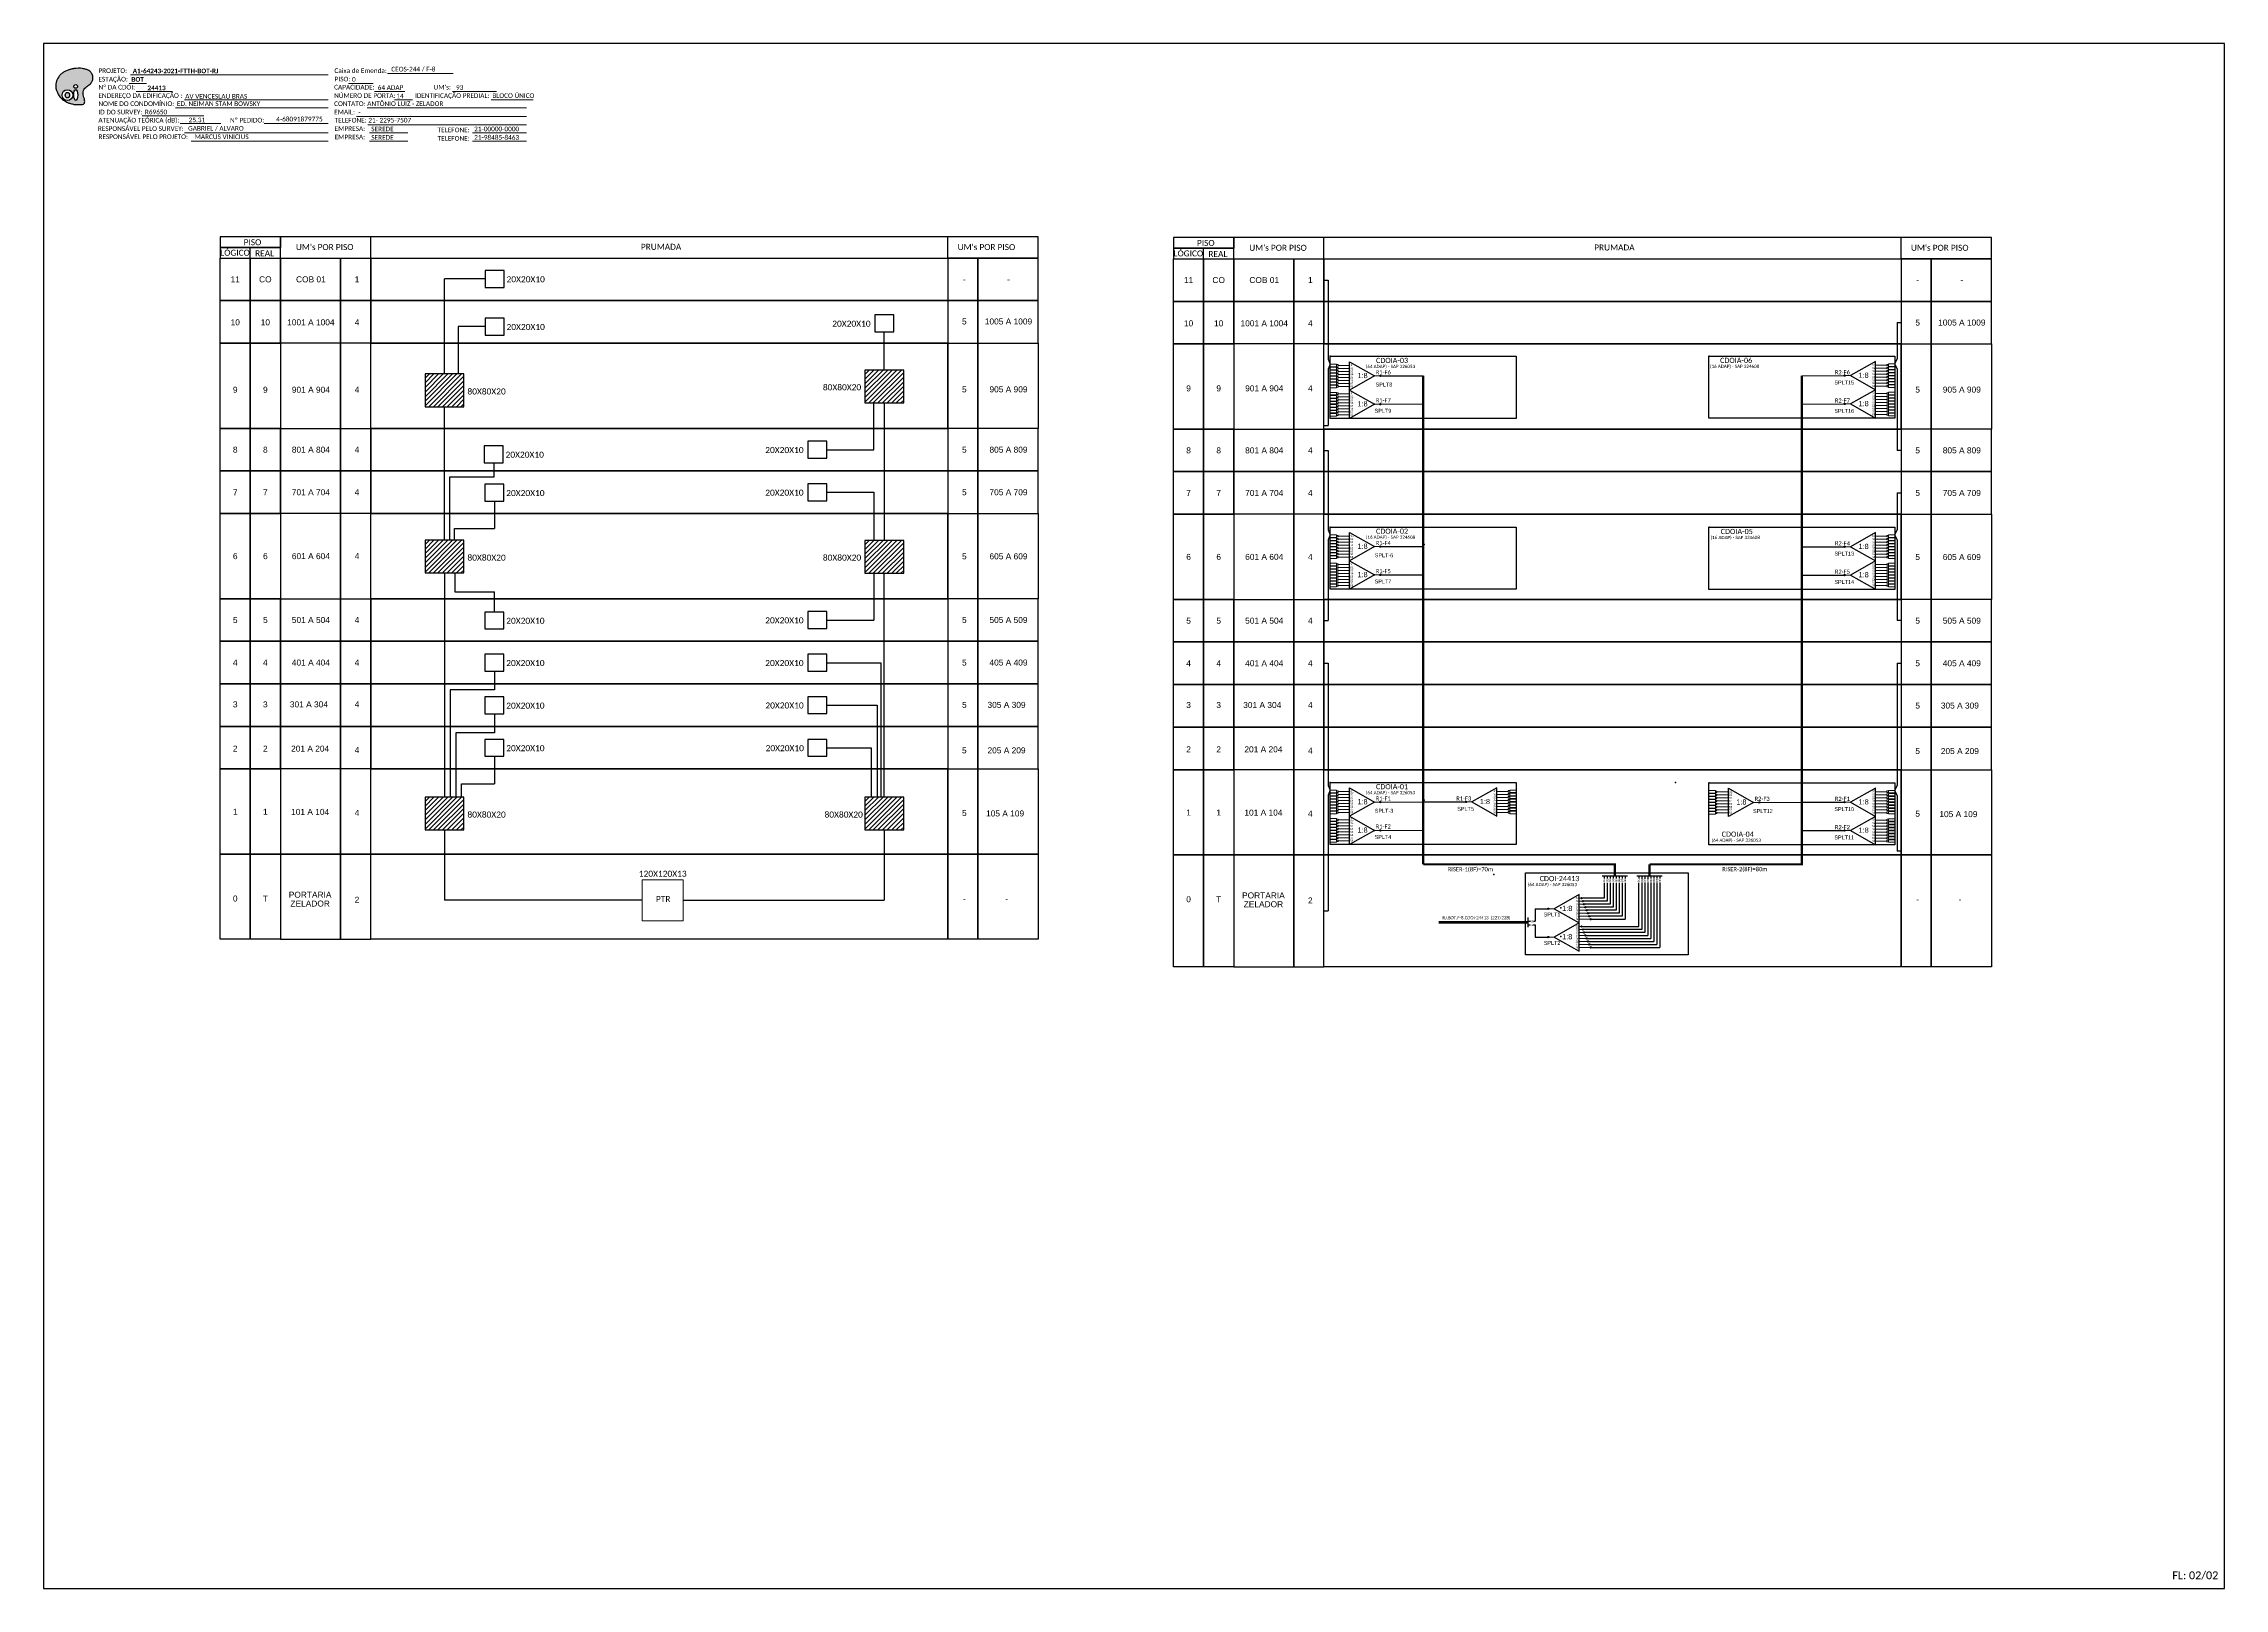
# Model space of a CAD drawing. Header units: inches. Extents: x 828 to 2588, y 223 to 817.
# Drawn here: x 1750 to 2588, y 223 to 817 of the extents above; entities that cross this region are included whole.
import ezdxf
from ezdxf.enums import TextEntityAlignment as Align

# ---------------------------------------------------------------- set-up
doc = ezdxf.new("R2010")
doc.units = ezdxf.units.IN
doc.header["$MEASUREMENT"] = 0
doc.styles.add('ARIAL', font='arial.ttf')
doc.styles.add('WMF-Calibri0', font='calibri.ttf')
doc.styles.add('WMF-Calibri1', font='calibrib.ttf')
doc.linetypes.add('RESERVA', pattern='A,0.5,-0.15,["RESERVA",Standard,S=0.18,R=0,X=0,Y=-0.1],-1.3', length=1.95)

# ---------------------------------------------------------------- blocks, each defined once
blk = doc.blocks.new('A$C415C251F')
at = {"color": 3}
blk.add_point((0, 0), dxfattribs=at)
blk = doc.blocks.new('LEG_CDOIA8_C-SPLT_ESQ')
at = {"color": 3, "extrusion": (0, 0, -1), "xscale": -1, "zscale": -1}
blk.add_blockref('A$C415C251F', (0, 0), dxfattribs=at)
at = {"color": 1, "style": 'WMF-Calibri0', "flags": 4}
blk.add_attdef('MODELO', text='', height=1.5, dxfattribs=at).set_placement((22.54, -4.54), align=Align.CENTER)
blk.add_attdef('CDO', (21.44, -2.61), '', height=2, dxfattribs=at)
at = {"style": 'ARIAL', "flags": 4}
blk.add_attdef('SPLITAGEM', text='', height=1.5, dxfattribs=at).set_placement((18.61, -12.59), align=Align.CENTER)
blk = doc.blocks.new('SPLITTER_')
blk.add_point((0, 0))
at = {"style": 'ARIAL', "flags": 4}
blk.add_attdef('SPLT', (0, -3.26), '', height=1.5, dxfattribs=at)
blk = doc.blocks.new('SPLT_1-8_SC-APC_ESQ')
at = {"color": 3, "lineweight": 0}
for points in [[(2.41, -3.02), (0, -3.02)], [(2.41, -4), (0, -4)], [(2.41, -4.17), (0, -4.17)], [(2.41, -5.16), (0, -5.16)], [(2.41, -5.32), (0, -5.32)], [(2.41, -6.31), (0, -6.31)], [(2.41, -6.48), (0, -6.48)], [(2.41, -7.46), (0, -7.46)], [(2.41, -7.63), (0, -7.63)], [(2.41, -3.02), (2.41, -4)], [(2.41, -4.17), (2.41, -5.16)], [(2.41, -5.32), (2.41, -6.31)], [(2.41, -6.48), (2.41, -7.46)], [(2.41, -7.63), (2.41, -8.62)], [(2.99, -3.51), (7.37, -3.51)], [(7.37, -4.66), (2.99, -4.66)], [(7.37, -5.82), (2.99, -5.82)], [(7.37, -6.97), (2.99, -6.97)], [(7.37, -8.12), (2.99, -8.12)], [(2.41, -8.62), (0, -8.62)], [(2.41, -8.78), (0, -8.78)], [(2.41, -9.77), (0, -9.77)], [(2.41, -9.94), (0, -9.94)], [(2.41, -10.92), (0, -10.92)], [(2.41, -11.09), (0, -11.09)], [(2.41, -12.08), (0, -12.08)], [(2.41, -8.78), (2.41, -9.77)], [(2.41, -9.94), (2.41, -10.92)], [(2.41, -11.09), (2.41, -12.08)], [(7.37, -9.28), (2.99, -9.28)], [(7.37, -10.43), (2.99, -10.43)], [(7.37, -11.58), (2.99, -11.58)]]:
    blk.add_lwpolyline(points, dxfattribs=at)
for points in [[(2.99, -3.22), (2.41, -3.22), (2.41, -3.8), (2.99, -3.8)], [(2.99, -4.38), (2.41, -4.38), (2.41, -4.95), (2.99, -4.95)], [(2.99, -5.53), (2.41, -5.53), (2.41, -6.1), (2.99, -6.1)], [(2.99, -6.68), (2.41, -6.68), (2.41, -7.26), (2.99, -7.26)], [(2.99, -7.84), (2.41, -7.84), (2.41, -8.41), (2.99, -8.41)], [(2.99, -8.99), (2.41, -8.99), (2.41, -9.56), (2.99, -9.56)], [(2.99, -10.14), (2.41, -10.14), (2.41, -10.72), (2.99, -10.72)], [(2.99, -11.3), (2.41, -11.3), (2.41, -11.87), (2.99, -11.87)]]:
    blk.add_lwpolyline(points, close=True, dxfattribs=at)
at = {"color": 1}
blk.add_lwpolyline([(7.37, -2.1), (17.04, -7.55), (7.37, -13), (7.37, -2.1)], dxfattribs=at)
at = {"color": 1, "lineweight": 0}
blk.add_lwpolyline([(17.04, -7.55), (19.26, -7.55)], dxfattribs=at)
at = {"color": 1, "style": 'ARIAL'}
for s, height, p in [('S5', 0.75, (7.55, -8.57)), ('S3', 0.75, (7.55, -6.18)), ('S4', 0.75, (7.55, -7.36)), ('S2', 0.75, (7.56, -4.97)), ('S1', 0.75, (7.7, -3.78)), ('1:8', 2, (10.45, -8.4)), ('S6', 0.75, (7.55, -9.69)), ('S7', 0.75, (7.55, -10.78)), ('S8', 0.75, (7.55, -11.9))]:
    blk.add_text(s, height=height, dxfattribs=at).set_placement(p)
blk = doc.blocks.new('LEG_CDOIA12_C-SPLT')
at = {"color": 3, "extrusion": (0, 0, -1), "xscale": -1, "zscale": -1}
blk.add_blockref('A$C415C251F', (0, 0), dxfattribs=at)
at = {"color": 1, "style": 'WMF-Calibri0', "flags": 4}
blk.add_attdef('MODELO', text='', height=1.5, dxfattribs=at).set_placement((22.54, -4.54), align=Align.CENTER)
blk.add_attdef('CDO', (21.44, -2.61), '', height=2, dxfattribs=at)
at = {"style": 'ARIAL', "flags": 4}
blk.add_attdef('SPLITAGEM', text='', height=1.5, dxfattribs=at).set_placement((18.61, -12.59), align=Align.CENTER)
blk = doc.blocks.new('SPLT_1-8_SC-APC')
at = {"color": 1, "lineweight": 0}
blk.add_lwpolyline([(-17.04, -7.55), (-19.26, -7.55)], dxfattribs=at)
at = {"color": 1}
blk.add_lwpolyline([(-7.37, -2.1), (-17.04, -7.55), (-7.37, -13), (-7.37, -2.1)], dxfattribs=at)
at = {"color": 3, "lineweight": 0}
for points in [[(-2.99, -3.51), (-7.37, -3.51)], [(-7.37, -4.66), (-2.99, -4.66)], [(-7.37, -5.82), (-2.99, -5.82)], [(-7.37, -6.97), (-2.99, -6.97)], [(-7.37, -8.12), (-2.99, -8.12)], [(-2.41, -3.02), (-2.41, -4)], [(-2.41, -3.02), (0, -3.02)], [(-2.41, -4), (0, -4)], [(-2.41, -4.17), (-2.41, -5.16)], [(-2.41, -4.17), (0, -4.17)], [(-2.41, -5.16), (0, -5.16)], [(-2.41, -5.32), (-2.41, -6.31)], [(-2.41, -5.32), (0, -5.32)], [(-2.41, -6.31), (0, -6.31)], [(-2.41, -6.48), (-2.41, -7.46)], [(-2.41, -6.48), (0, -6.48)], [(-2.41, -7.46), (0, -7.46)], [(-2.41, -7.63), (-2.41, -8.62)], [(-2.41, -7.63), (0, -7.63)], [(-7.37, -9.28), (-2.99, -9.28)], [(-7.37, -10.43), (-2.99, -10.43)], [(-7.37, -11.58), (-2.99, -11.58)], [(-2.41, -8.62), (0, -8.62)], [(-2.41, -8.78), (-2.41, -9.77)], [(-2.41, -8.78), (0, -8.78)], [(-2.41, -9.77), (0, -9.77)], [(-2.41, -9.94), (-2.41, -10.92)], [(-2.41, -9.94), (0, -9.94)], [(-2.41, -10.92), (0, -10.92)], [(-2.41, -11.09), (-2.41, -12.08)], [(-2.41, -11.09), (0, -11.09)], [(-2.41, -12.08), (0, -12.08)]]:
    blk.add_lwpolyline(points, dxfattribs=at)
for points in [[(-2.99, -3.22), (-2.41, -3.22), (-2.41, -3.8), (-2.99, -3.8)], [(-2.99, -4.38), (-2.41, -4.38), (-2.41, -4.95), (-2.99, -4.95)], [(-2.99, -5.53), (-2.41, -5.53), (-2.41, -6.1), (-2.99, -6.1)], [(-2.99, -6.68), (-2.41, -6.68), (-2.41, -7.26), (-2.99, -7.26)], [(-2.99, -7.84), (-2.41, -7.84), (-2.41, -8.41), (-2.99, -8.41)], [(-2.99, -8.99), (-2.41, -8.99), (-2.41, -9.56), (-2.99, -9.56)], [(-2.99, -10.14), (-2.41, -10.14), (-2.41, -10.72), (-2.99, -10.72)], [(-2.99, -11.3), (-2.41, -11.3), (-2.41, -11.87), (-2.99, -11.87)]]:
    blk.add_lwpolyline(points, close=True, dxfattribs=at)
at = {"color": 1, "style": 'ARIAL'}
for s, height, p in [('1:8', 2, (-13.91, -8.4)), ('S1', 0.75, (-8.74, -3.78)), ('S2', 0.75, (-8.74, -4.97)), ('S3', 0.75, (-8.74, -6.18)), ('S4', 0.75, (-8.74, -7.36)), ('S5', 0.75, (-8.74, -8.57)), ('S6', 0.75, (-8.74, -9.69)), ('S7', 0.75, (-8.74, -10.78)), ('S8', 0.75, (-8.74, -11.9))]:
    blk.add_text(s, height=height, dxfattribs=at).set_placement(p)
blk = doc.blocks.new('OI')
h = blk.add_hatch(color=40)
edge = h.paths.add_edge_path()
edge.add_spline(control_points=[(4.35, -0.67), (3.92, -0.99), (3.26, -1.5), (2.81, -2.59), (2.9, -3.5), (3.06, -4.27), (3.31, -4.85), (3.37, -5.39), (3.4, -5.88), (3.2, -6.4), (2.54, -6.61), (1.65, -6.63), (0.55, -6.67), (-0.56, -6.42), (-1.61, -6.14), (-2.77, -5.61), (-3.92, -4.77), (-4.89, -3.7), (-5.34, -2.65), (-5.6, -1.94), (-5.85, -0.96), (-5.71, 0.47), (-5.1, 2.02), (-4.14, 3.02), (-3.3, 3.61), (-2.37, 4.16), (-1.36, 4.44), (-0.56, 4.7), (0.79, 4.85), (2.24, 4.97), (3.79, 4.57), (4.67, 4.21), (5.44, 3.65), (5.76, 2.99), (6.03, 2.21), (6.01, 1.46), (5.72, 0.64), (5.31, 0.08), (4.88, -0.38), (4.51, -0.55), (4.35, -0.67)], knot_values=[0, 0, 0, 0, 1.60434, 2.417191, 3.427595, 4.282808, 4.776746, 5.304182, 5.888771, 6.258406, 6.858137, 7.79129, 8.986195, 10.124242, 11.187857, 12.242908, 13.953784, 15.414161, 16.515391, 17.349188, 17.675853, 19.552021, 21.515531, 22.568638, 23.63245, 24.621084, 25.782718, 26.745347, 27.142653, 29.870543, 31.004649, 31.921532, 32.709589, 33.801391, 34.042471, 35.192333, 35.971461, 36.628871, 37.254359, 37.836911, 37.836911, 37.836911, 37.836911], degree=3, periodic=0)
h.paths.add_polyline_path([(1.13, -0.87, -1), (-0.04, -0.87, -1)], flags=16)
edge = h.paths.add_edge_path(flags=16)
edge.add_ellipse((0.56, -3.59), major_axis=(-0.02, 1.71), ratio=0.361305, start_angle=0, end_angle=360)
h.paths.add_polyline_path([(-0.36, -3.62, -1), (-3.8, -3.62, -1)], flags=16)
edge = h.paths.add_edge_path(flags=0)
edge.add_ellipse((-2.08, -3.62), major_axis=(0, 0.885), ratio=0.758294, start_angle=0, end_angle=360)
at = {"color": 40}
for centre, radius in [((-2.08, -3.62), 1.72), ((0.54, -0.87), 0.587)]:
    blk.add_circle(centre, radius, dxfattribs=at)
blk.add_ellipse((-2.08, -3.62), major_axis=(0, 0.885), ratio=0.758294, start_param=-3.141592653589792, end_param=3.141592653589792, dxfattribs=at)
blk.add_ellipse((0.56, -3.59), major_axis=(-0.02, 1.71), ratio=0.361305, dxfattribs=at)
at = {"color": 40, "start_tangent": (-0.800898, -0.598801), "end_tangent": (-0.800898, -0.598801)}
blk.add_spline([(4.35, -0.67), (3.2, -1.78), (2.9, -2.54), (2.92, -3.55), (3.12, -4.38), (3.28, -4.85), (3.37, -5.37), (3.35, -5.95), (3.2, -6.29), (2.66, -6.55), (1.73, -6.63), (0.54, -6.62), (-0.58, -6.41), (-1.6, -6.11), (-2.56, -5.67), (-3.95, -4.67), (-4.89, -3.56), (-5.37, -2.56), (-5.64, -1.78), (-5.72, -1.46), (-5.63, 0.42), (-4.84, 2.22), (-4.13, 2.99), (-3.27, 3.62), (-2.4, 4.09), (-1.3, 4.47), (-0.37, 4.72), (0.02, 4.77), (2.75, 4.8), (3.85, 4.53), (4.69, 4.16), (5.31, 3.68), (5.85, 2.73), (5.93, 2.5), (5.94, 1.35), (5.67, 0.62), (5.29, 0.08), (4.84, -0.36), (4.35, -0.67)], degree=3, dxfattribs=at)

msp = doc.modelspace()

# ---------------------------------------------------------------- hatches: boundary and pattern name
h = msp.add_hatch()
h.set_pattern_fill('ANSI31', color=1, scale=10, style=0)
h.set_pattern_definition([(45, (0, 276.7064), (-0.8838835, 0.8838835), [])])
h.paths.add_polyline_path([(1896.34, 689.8), (1896.34, 677.19), (1911.25, 677.19), (1911.25, 689.8)])
h = msp.add_hatch()
h.set_pattern_fill('ANSI31', color=1, scale=10, style=0)
h.set_pattern_definition([(45, (169.1601, 278.1672), (-0.8838835, 0.8838835), [])])
h.paths.add_polyline_path([(2065.5, 691.26), (2065.5, 678.66), (2080.41, 678.66), (2080.41, 691.26)])
h = msp.add_hatch(color=3)
h.dxf.hatch_style = 1
edge = h.paths.add_edge_path()
edge.add_arc((2263.71, 689.06), 0.242, 0, 360)
h = msp.add_hatch(color=3)
h.dxf.hatch_style = 1
edge = h.paths.add_edge_path()
edge.add_arc((2442.23, 689.16), 0.242, 0, 360)
h = msp.add_hatch(color=3)
h.dxf.hatch_style = 1
edge = h.paths.add_edge_path()
edge.add_arc((2263.71, 678.16), 0.242, 0, 360)
h = msp.add_hatch(color=3)
h.dxf.hatch_style = 1
edge = h.paths.add_edge_path()
edge.add_arc((2442.23, 678.27), 0.242, 0, 360)
h = msp.add_hatch()
h.set_pattern_fill('ANSI31', color=1, scale=10, style=0)
h.set_pattern_definition([(45, (0, 212.832), (-0.8838835, 0.8838835), [])])
h.paths.add_polyline_path([(1896.34, 625.93), (1896.34, 613.32), (1911.25, 613.32), (1911.25, 625.93)])
h = msp.add_hatch()
h.set_pattern_fill('ANSI31', color=1, scale=10, style=0)
h.set_pattern_definition([(45, (169.1601, 212.6797), (-0.8838835, 0.8838835), [])])
h.paths.add_polyline_path([(2065.5, 625.78), (2065.5, 613.17), (2080.41, 613.17), (2080.41, 625.78)])
h = msp.add_hatch(color=3)
h.dxf.hatch_style = 1
edge = h.paths.add_edge_path()
edge.add_arc((2263.71, 623.41), 0.242, 0, 360)
h = msp.add_hatch(color=3)
h.dxf.hatch_style = 1
edge = h.paths.add_edge_path()
edge.add_arc((2442.23, 623.37), 0.242, 0, 360)
h = msp.add_hatch(color=3)
h.dxf.hatch_style = 1
edge = h.paths.add_edge_path()
edge.add_arc((2263.71, 612.51), 0.242, 0, 360)
h = msp.add_hatch(color=3)
h.dxf.hatch_style = 1
edge = h.paths.add_edge_path()
edge.add_arc((2442.23, 612.47), 0.242, 0, 360)
h = msp.add_hatch()
h.set_pattern_fill('ANSI31', color=1, scale=10, style=0)
h.set_pattern_definition([(45, (0, 114.0162), (-0.8838835, 0.8838835), [])])
h.paths.add_polyline_path([(1896.34, 527.11), (1896.34, 514.5), (1911.25, 514.5), (1911.25, 527.11)])
h = msp.add_hatch()
h.set_pattern_fill('ANSI31', color=1, scale=10, style=0)
h.set_pattern_definition([(45, (169.1601, 114.0162), (-0.8838835, 0.8838835), [])])
h.paths.add_polyline_path([(2065.5, 527.11), (2065.5, 514.5), (2080.41, 514.5), (2080.41, 527.11)])
h = msp.add_hatch(color=3)
h.dxf.hatch_style = 1
edge = h.paths.add_edge_path()
edge.add_arc((2263.71, 525.18), 0.242, 0, 360)
h = msp.add_hatch(color=3)
h.dxf.hatch_style = 1
edge = h.paths.add_edge_path()
edge.add_arc((2296.61, 525.25), 0.242, 0, 360)
h = msp.add_hatch(color=3)
h.dxf.hatch_style = 1
edge = h.paths.add_edge_path()
edge.add_arc((2409.39, 525.06), 0.242, 0, 360)
h = msp.add_hatch(color=3)
h.dxf.hatch_style = 1
edge = h.paths.add_edge_path()
edge.add_arc((2442.23, 525.13), 0.242, 0, 360)
h = msp.add_hatch(color=3)
h.dxf.hatch_style = 1
edge = h.paths.add_edge_path()
edge.add_arc((2263.71, 514.28), 0.242, 0, 360)
h = msp.add_hatch(color=3)
h.dxf.hatch_style = 1
edge = h.paths.add_edge_path()
edge.add_arc((2442.23, 514.24), 0.242, 0, 360)
h = msp.add_hatch(color=3)
h.dxf.hatch_style = 1
edge = h.paths.add_edge_path()
edge.add_arc((2341.04, 488.2), 0.242, 0, 360)
h = msp.add_hatch(color=3)
h.dxf.hatch_style = 1
edge = h.paths.add_edge_path()
edge.add_arc((2341.54, 487.05), 0.242, 0, 360)
h = msp.add_hatch(color=3)
h.dxf.hatch_style = 1
edge = h.paths.add_edge_path()
edge.add_arc((2328.28, 484.16), 0.242, 0, 360)
h = msp.add_hatch(color=3)
h.dxf.hatch_style = 1
edge = h.paths.add_edge_path()
edge.add_arc((2342.04, 485.89), 0.242, 0, 360)
h = msp.add_hatch(color=3)
h.dxf.hatch_style = 1
edge = h.paths.add_edge_path()
edge.add_arc((2342.54, 484.74), 0.242, 0, 360)
h = msp.add_hatch(color=3)
h.dxf.hatch_style = 1
edge = h.paths.add_edge_path()
edge.add_arc((2343.04, 483.59), 0.242, 0, 360)
h = msp.add_hatch(color=3)
h.dxf.hatch_style = 1
edge = h.paths.add_edge_path()
edge.add_arc((2343.54, 482.43), 0.242, 0, 360)
h = msp.add_hatch(color=3)
h.dxf.hatch_style = 1
edge = h.paths.add_edge_path()
edge.add_arc((2344.04, 481.28), 0.242, 0, 360)
h = msp.add_hatch(color=3)
h.dxf.hatch_style = 1
edge = h.paths.add_edge_path()
edge.add_arc((2344.54, 480.13), 0.242, 0, 360)
h = msp.add_hatch(color=3)
h.dxf.hatch_style = 1
edge = h.paths.add_edge_path()
edge.add_arc((2328.28, 473.27), 0.242, 0, 360)
h = msp.add_hatch(color=3)
h.dxf.hatch_style = 1
edge = h.paths.add_edge_path()
edge.add_arc((2341.04, 477.37), 0.242, 0, 360)
h = msp.add_hatch(color=3)
h.dxf.hatch_style = 1
edge = h.paths.add_edge_path()
edge.add_arc((2341.54, 476.21), 0.242, 0, 360)
h = msp.add_hatch(color=3)
h.dxf.hatch_style = 1
edge = h.paths.add_edge_path()
edge.add_arc((2342.04, 475.06), 0.242, 0, 360)
h = msp.add_hatch(color=3)
h.dxf.hatch_style = 1
edge = h.paths.add_edge_path()
edge.add_arc((2342.54, 473.91), 0.242, 0, 360)
h = msp.add_hatch(color=3)
h.dxf.hatch_style = 1
edge = h.paths.add_edge_path()
edge.add_arc((2343.04, 472.75), 0.242, 0, 360)
h = msp.add_hatch(color=3)
h.dxf.hatch_style = 1
edge = h.paths.add_edge_path()
edge.add_arc((2343.54, 471.6), 0.242, 0, 360)
h = msp.add_hatch(color=3)
h.dxf.hatch_style = 1
edge = h.paths.add_edge_path()
edge.add_arc((2344.04, 470.45), 0.242, 0, 360)
h = msp.add_hatch(color=3)
h.dxf.hatch_style = 1
edge = h.paths.add_edge_path()
edge.add_arc((2344.54, 469.3), 0.242, 0, 360)

# ---------------------------------------------------------------- linework, layer by layer
for p, q in [((1875.45, 570.65), (2097.34, 570.65)), ((1875.45, 554.27), (1875.45, 570.65)), ((2097.34, 570.65), (2097.34, 554.27)), ((2242.02, 570.38), (2463.91, 570.38)), ((2242.02, 554.01), (2242.02, 570.38)), ((2463.91, 570.38), (2463.91, 554.01)), ((1875.45, 554.27), (2097.34, 554.27)), ((2097.34, 554.27), (1875.45, 554.27)), ((2242.02, 554.01), (2463.91, 554.01)), ((2463.91, 554.01), (2242.02, 554.01)), ((2097.34, 505.16), (1875.45, 505.16)), ((2463.91, 504.89), (2242.02, 504.89))]:
    msp.add_line(p, q)
for points in [[(1749.68, 222.82), (2588.24, 222.82), (2588.24, 816.82), (1749.68, 816.82), (1749.68, 222.82)], [(1829.16, 734.36), (1829.16, 738.48)], [(1829.16, 734.36), (1829.16, 738.48)], [(1840.73, 734.36), (2132.06, 734.36), (2132.06, 742.59), (1840.73, 742.59), (1840.73, 742.59), (1840.73, 738.48)], [(1875.45, 734.36), (1875.45, 742.59)], [(1875.45, 734.36), (1875.45, 742.59)], [(2097.34, 734.36), (2097.34, 742.59)], [(2195.73, 734.1), (2195.73, 738.21)], [(2195.73, 734.1), (2195.73, 738.21)], [(2207.3, 734.1), (2498.63, 734.1), (2498.63, 742.32), (2207.3, 742.32), (2207.3, 742.32), (2207.3, 738.21)], [(2242.02, 734.1), (2242.02, 742.32)], [(2242.02, 734.1), (2242.02, 742.32)], [(2463.91, 734.1), (2463.91, 742.32)]]:
    msp.add_lwpolyline(points)
at = {"color": 7, "lineweight": 0}
for points in [[(1881.96, 805.27), (1907.1, 805.27)], [(1782.63, 801.5), (1789.18, 801.5)], [(1783.15, 804.78), (1859.12, 804.78)], [(1785.3, 798.43), (1799.24, 798.43)], [(1866.92, 801.55), (1876.4, 801.55)], [(1876.97, 798.43), (1888.59, 798.43)], [(1906.91, 798.43), (1923.77, 798.43)], [(1787.62, 789.02), (1811.25, 789.02)], [(1800.45, 792.08), (1859.12, 792.08)], [(1803.87, 795.2), (1859.12, 795.2)], [(1870.04, 788.85), (1935.31, 788.85)], [(1874.08, 792.08), (1935.31, 792.08)], [(1884.55, 795.2), (1891.5, 795.2)], [(1921.72, 795.2), (1937.9, 795.2)], [(1802.15, 786.05), (1817.82, 786.05)], [(1803.87, 782.5), (1859.12, 782.5)], [(1834.48, 786.06), (1858.98, 786.06)], [(1834.99, 786.06), (1859.14, 786.06)], [(1874.33, 785.61), (1935.31, 785.61)], [(1874.94, 782.5), (1889.74, 782.5)], [(1914.54, 782.5), (1935.31, 782.5)], [(1806.36, 779.26), (1859.12, 779.26)], [(1874.94, 779.26), (1889.74, 779.26)], [(1914.54, 779.26), (1935.31, 779.26)], [(2341.04, 488.2), (2340.17, 488.2)], [(2340.17, 487.05), (2341.54, 487.05)], [(2340.17, 485.89), (2342.04, 485.89)], [(2340.17, 484.74), (2342.54, 484.74)], [(2340.17, 483.59), (2343.04, 483.59)], [(2340.17, 482.43), (2343.54, 482.43)], [(2340.17, 481.28), (2344.04, 481.28)], [(2340.17, 480.13), (2344.54, 480.13)], [(2341.04, 477.37), (2340.17, 477.37)], [(2340.17, 476.21), (2341.54, 476.21)], [(2340.17, 475.06), (2342.04, 475.06)], [(2340.17, 473.91), (2342.54, 473.91)], [(2340.17, 472.75), (2343.04, 472.75)], [(2340.17, 471.6), (2343.54, 471.6)], [(2340.17, 470.45), (2344.04, 470.45)], [(2340.17, 469.3), (2344.54, 469.3)]]:
    msp.add_lwpolyline(points, dxfattribs=at)
for points in [[(1817.58, 738.48), (1840.73, 738.48), (1840.73, 742.59), (1817.58, 742.59)], [(1817.58, 738.48), (1840.73, 738.48), (1840.73, 742.59), (1817.58, 742.59)], [(1817.58, 734.36), (1840.73, 734.36), (1840.73, 738.48), (1817.58, 738.48)], [(1817.58, 734.36), (1840.73, 734.36), (1840.73, 738.48), (1817.58, 738.48)], [(2184.16, 738.21), (2207.3, 738.21), (2207.3, 742.32), (2184.16, 742.32)], [(2184.16, 738.21), (2207.3, 738.21), (2207.3, 742.32), (2184.16, 742.32)], [(2184.16, 734.1), (2207.3, 734.1), (2207.3, 738.21), (2184.16, 738.21)], [(2184.16, 734.1), (2207.3, 734.1), (2207.3, 738.21), (2184.16, 738.21)], [(1817.58, 734.36), (1829.16, 734.36), (1829.16, 717.99), (1817.58, 717.99)], [(1829.16, 734.36), (1840.73, 734.36), (1840.73, 717.99), (1829.16, 717.99)], [(1840.73, 734.36), (1863.87, 734.36), (1863.87, 717.99), (1840.73, 717.99)], [(1863.87, 734.36), (1875.45, 734.36), (1875.45, 717.99), (1863.87, 717.99)], [(1863.87, 734.36), (1875.45, 734.36), (1875.45, 717.99), (1863.87, 717.99)], [(1875.45, 734.36), (2097.34, 734.36), (2097.34, 717.99), (1875.45, 717.99)], [(2108.91, 734.36), (2097.34, 734.36), (2097.34, 717.99), (2108.91, 717.99)], [(2132.06, 734.36), (2108.91, 734.36), (2108.91, 717.99), (2132.06, 717.99)], [(2184.16, 734.1), (2195.73, 734.1), (2195.73, 717.72), (2184.16, 717.72)], [(2195.73, 734.1), (2207.3, 734.1), (2207.3, 717.72), (2195.73, 717.72)], [(2207.3, 734.1), (2230.45, 734.1), (2230.45, 717.72), (2207.3, 717.72)], [(2230.45, 734.1), (2242.02, 734.1), (2242.02, 717.72), (2230.45, 717.72)], [(2230.45, 734.1), (2242.02, 734.1), (2242.02, 717.72), (2230.45, 717.72)], [(2242.02, 734.1), (2463.91, 734.1), (2463.91, 717.72), (2242.02, 717.72)], [(2475.49, 734.1), (2463.91, 734.1), (2463.91, 717.72), (2475.49, 717.72)], [(2498.63, 734.1), (2475.49, 734.1), (2475.49, 717.72), (2498.63, 717.72)], [(1817.58, 717.99), (1829.16, 717.99), (1829.16, 701.62), (1817.58, 701.62)], [(1829.16, 717.99), (1840.73, 717.99), (1840.73, 701.62), (1829.16, 701.62)], [(1840.73, 717.99), (1863.87, 717.99), (1863.87, 701.62), (1840.73, 701.62)], [(1863.87, 717.99), (1875.45, 717.99), (1875.45, 701.62), (1863.87, 701.62)], [(1863.87, 717.99), (1875.45, 717.99), (1875.45, 701.62), (1863.87, 701.62)], [(1875.45, 717.99), (2097.34, 717.99), (2097.34, 701.62), (1875.45, 701.62)], [(2108.91, 717.99), (2097.34, 717.99), (2097.34, 701.62), (2108.91, 701.62)], [(2132.06, 717.99), (2108.91, 717.99), (2108.91, 701.62), (2132.06, 701.62)], [(2184.16, 717.72), (2195.73, 717.72), (2195.73, 701.35), (2184.16, 701.35)], [(2195.73, 717.72), (2207.3, 717.72), (2207.3, 701.35), (2195.73, 701.35)], [(2207.3, 717.72), (2230.45, 717.72), (2230.45, 701.35), (2207.3, 701.35)], [(2230.45, 717.72), (2242.02, 717.72), (2242.02, 701.35), (2230.45, 701.35)], [(2230.45, 717.72), (2242.02, 717.72), (2242.02, 701.35), (2230.45, 701.35)], [(2242.02, 717.72), (2463.91, 717.72), (2463.91, 701.35), (2242.02, 701.35)], [(2475.49, 717.72), (2463.91, 717.72), (2463.91, 701.35), (2475.49, 701.35)], [(2498.63, 717.72), (2475.49, 717.72), (2475.49, 701.35), (2498.63, 701.35)], [(1817.58, 701.62), (1829.16, 701.62), (1829.16, 668.88), (1817.58, 668.88)], [(1829.16, 701.62), (1840.73, 701.62), (1840.73, 668.88), (1829.16, 668.88)], [(1863.87, 701.62), (1840.73, 701.62), (1840.73, 668.88), (1863.87, 668.88)], [(1875.45, 701.62), (1863.87, 701.62), (1863.87, 668.88), (1875.45, 668.88)], [(1875.45, 701.62), (1863.87, 701.62), (1863.87, 668.88), (1875.45, 668.88)], [(1875.45, 701.62), (2097.34, 701.62), (2097.34, 668.88), (1875.45, 668.88)], [(2097.34, 701.62), (2108.91, 701.62), (2108.91, 668.88), (2097.34, 668.88)], [(2108.91, 701.62), (2132.06, 701.62), (2132.06, 668.88), (2108.91, 668.88)], [(2184.16, 701.35), (2195.73, 701.35), (2195.73, 668.61), (2184.16, 668.61)], [(2195.73, 701.35), (2207.3, 701.35), (2207.3, 668.61), (2195.73, 668.61)], [(2230.45, 701.35), (2207.3, 701.35), (2207.3, 668.61), (2230.45, 668.61)], [(2242.02, 701.35), (2230.45, 701.35), (2230.45, 668.61), (2242.02, 668.61)], [(2242.02, 701.35), (2230.45, 701.35), (2230.45, 668.61), (2242.02, 668.61)], [(2242.02, 701.35), (2463.91, 701.35), (2463.91, 668.61), (2242.02, 668.61)], [(2463.91, 701.35), (2475.49, 701.35), (2475.49, 668.61), (2463.91, 668.61)], [(2475.49, 701.35), (2498.63, 701.35), (2498.63, 668.61), (2475.49, 668.61)], [(1911.25, 689.8), (1896.34, 689.8), (1896.34, 677.19), (1911.25, 677.19)], [(1817.58, 668.88), (1829.16, 668.88), (1829.16, 652.51), (1817.58, 652.51)], [(1829.16, 668.88), (1840.73, 668.88), (1840.73, 652.51), (1829.16, 652.51)], [(1840.73, 668.88), (1863.87, 668.88), (1863.87, 652.51), (1840.73, 652.51)], [(1863.87, 668.88), (1875.45, 668.88), (1875.45, 652.51), (1863.87, 652.51)], [(1863.87, 668.88), (1875.45, 668.88), (1875.45, 652.51), (1863.87, 652.51)], [(1875.45, 668.88), (2097.34, 668.88), (2097.34, 652.51), (1875.45, 652.51)], [(2108.91, 668.88), (2097.34, 668.88), (2097.34, 652.51), (2108.91, 652.51)], [(2132.06, 668.88), (2108.91, 668.88), (2108.91, 652.51), (2132.06, 652.51)], [(2184.16, 668.61), (2195.73, 668.61), (2195.73, 652.24), (2184.16, 652.24)], [(2195.73, 668.61), (2207.3, 668.61), (2207.3, 652.24), (2195.73, 652.24)], [(2207.3, 668.61), (2230.45, 668.61), (2230.45, 652.24), (2207.3, 652.24)], [(2230.45, 668.61), (2242.02, 668.61), (2242.02, 652.24), (2230.45, 652.24)], [(2230.45, 668.61), (2242.02, 668.61), (2242.02, 652.24), (2230.45, 652.24)], [(2242.02, 668.61), (2463.91, 668.61), (2463.91, 652.24), (2242.02, 652.24)], [(2475.49, 668.61), (2463.91, 668.61), (2463.91, 652.24), (2475.49, 652.24)], [(2498.63, 668.61), (2475.49, 668.61), (2475.49, 652.24), (2498.63, 652.24)], [(1817.58, 652.51), (1829.16, 652.51), (1829.16, 636.13), (1817.58, 636.13)], [(1829.16, 652.51), (1840.73, 652.51), (1840.73, 636.13), (1829.16, 636.13)], [(1840.73, 652.51), (1863.87, 652.51), (1863.87, 636.13), (1840.73, 636.13)], [(1863.87, 652.51), (1875.45, 652.51), (1875.45, 636.13), (1863.87, 636.13)], [(1863.87, 652.51), (1875.45, 652.51), (1875.45, 636.13), (1863.87, 636.13)], [(1875.45, 652.51), (2097.34, 652.51), (2097.34, 636.13), (1875.45, 636.13)], [(2108.91, 652.51), (2097.34, 652.51), (2097.34, 636.13), (2108.91, 636.13)], [(2132.06, 652.51), (2108.91, 652.51), (2108.91, 636.13), (2132.06, 636.13)], [(2184.16, 652.24), (2195.73, 652.24), (2195.73, 635.87), (2184.16, 635.87)], [(2195.73, 652.24), (2207.3, 652.24), (2207.3, 635.87), (2195.73, 635.87)], [(2207.3, 652.24), (2230.45, 652.24), (2230.45, 635.87), (2207.3, 635.87)], [(2230.45, 652.24), (2242.02, 652.24), (2242.02, 635.87), (2230.45, 635.87)], [(2230.45, 652.24), (2242.02, 652.24), (2242.02, 635.87), (2230.45, 635.87)], [(2242.02, 652.24), (2463.91, 652.24), (2463.91, 635.87), (2242.02, 635.87)], [(2475.49, 652.24), (2463.91, 652.24), (2463.91, 635.87), (2475.49, 635.87)], [(2498.63, 652.24), (2475.49, 652.24), (2475.49, 635.87), (2498.63, 635.87)], [(1817.58, 636.13), (1829.16, 636.13), (1829.16, 603.39), (1817.58, 603.39)], [(1829.16, 636.13), (1840.73, 636.13), (1840.73, 603.39), (1829.16, 603.39)], [(1863.87, 636.13), (1840.73, 636.13), (1840.73, 603.39), (1863.87, 603.39)], [(1875.45, 636.13), (1863.87, 636.13), (1863.87, 603.39), (1875.45, 603.39)], [(1875.45, 636.13), (1863.87, 636.13), (1863.87, 603.39), (1875.45, 603.39)], [(1875.45, 636.13), (2097.34, 636.13), (2097.34, 603.39), (1875.45, 603.39)], [(2097.34, 636.13), (2108.91, 636.13), (2108.91, 603.39), (2097.34, 603.39)], [(2108.91, 636.13), (2132.06, 636.13), (2132.06, 603.39), (2108.91, 603.39)], [(2184.16, 635.87), (2195.73, 635.87), (2195.73, 603.12), (2184.16, 603.12)], [(2195.73, 635.87), (2207.3, 635.87), (2207.3, 603.12), (2195.73, 603.12)], [(2230.45, 635.87), (2207.3, 635.87), (2207.3, 603.12), (2230.45, 603.12)], [(2242.02, 635.87), (2230.45, 635.87), (2230.45, 603.12), (2242.02, 603.12)], [(2242.02, 635.87), (2230.45, 635.87), (2230.45, 603.12), (2242.02, 603.12)], [(2242.02, 635.87), (2463.91, 635.87), (2463.91, 603.12), (2242.02, 603.12)], [(2463.91, 635.87), (2475.49, 635.87), (2475.49, 603.12), (2463.91, 603.12)], [(2475.49, 635.87), (2498.63, 635.87), (2498.63, 603.12), (2475.49, 603.12)], [(1817.58, 603.39), (1829.16, 603.39), (1829.16, 587.02), (1817.58, 587.02)], [(1829.16, 603.39), (1840.73, 603.39), (1840.73, 587.02), (1829.16, 587.02)], [(1840.73, 603.39), (1863.87, 603.39), (1863.87, 587.02), (1840.73, 587.02)], [(1863.87, 603.39), (1875.45, 603.39), (1875.45, 587.02), (1863.87, 587.02)], [(1863.87, 603.39), (1875.45, 603.39), (1875.45, 587.02), (1863.87, 587.02)], [(1875.45, 603.39), (2097.34, 603.39), (2097.34, 587.02), (1875.45, 587.02)], [(2108.91, 603.39), (2097.34, 603.39), (2097.34, 587.02), (2108.91, 587.02)], [(2132.06, 603.39), (2108.91, 603.39), (2108.91, 587.02), (2132.06, 587.02)], [(2184.16, 603.12), (2195.73, 603.12), (2195.73, 586.75), (2184.16, 586.75)], [(2195.73, 603.12), (2207.3, 603.12), (2207.3, 586.75), (2195.73, 586.75)], [(2207.3, 603.12), (2230.45, 603.12), (2230.45, 586.75), (2207.3, 586.75)], [(2230.45, 603.12), (2242.02, 603.12), (2242.02, 586.75), (2230.45, 586.75)], [(2230.45, 603.12), (2242.02, 603.12), (2242.02, 586.75), (2230.45, 586.75)], [(2242.02, 603.12), (2463.91, 603.12), (2463.91, 586.75), (2242.02, 586.75)], [(2475.49, 603.12), (2463.91, 603.12), (2463.91, 586.75), (2475.49, 586.75)], [(2498.63, 603.12), (2475.49, 603.12), (2475.49, 586.75), (2498.63, 586.75)], [(1817.58, 587.02), (1829.16, 587.02), (1829.16, 570.65), (1817.58, 570.65)], [(1829.16, 587.02), (1840.73, 587.02), (1840.73, 570.65), (1829.16, 570.65)], [(1840.73, 587.02), (1863.87, 587.02), (1863.87, 570.65), (1840.73, 570.65)], [(1863.87, 587.02), (1875.45, 587.02), (1875.45, 570.65), (1863.87, 570.65)], [(1863.87, 587.02), (1875.45, 587.02), (1875.45, 570.65), (1863.87, 570.65)], [(1875.45, 587.02), (2097.34, 587.02), (2097.34, 570.65), (1875.45, 570.65)], [(2108.91, 587.02), (2097.34, 587.02), (2097.34, 570.65), (2108.91, 570.65)], [(2132.06, 587.02), (2108.91, 587.02), (2108.91, 570.65), (2132.06, 570.65)], [(2184.16, 586.75), (2195.73, 586.75), (2195.73, 570.38), (2184.16, 570.38)], [(2195.73, 586.75), (2207.3, 586.75), (2207.3, 570.38), (2195.73, 570.38)], [(2207.3, 586.75), (2230.45, 586.75), (2230.45, 570.38), (2207.3, 570.38)], [(2230.45, 586.75), (2242.02, 586.75), (2242.02, 570.38), (2230.45, 570.38)], [(2230.45, 586.75), (2242.02, 586.75), (2242.02, 570.38), (2230.45, 570.38)], [(2242.02, 586.75), (2463.91, 586.75), (2463.91, 570.38), (2242.02, 570.38)], [(2475.49, 586.75), (2463.91, 586.75), (2463.91, 570.38), (2475.49, 570.38)], [(2498.63, 586.75), (2475.49, 586.75), (2475.49, 570.38), (2498.63, 570.38)], [(1817.58, 570.65), (1829.16, 570.65), (1829.16, 554.27), (1817.58, 554.27)], [(1829.16, 570.65), (1840.73, 570.65), (1840.73, 554.27), (1829.16, 554.27)], [(1840.73, 570.65), (1863.87, 570.65), (1863.87, 554.27), (1840.73, 554.27)], [(1863.87, 570.65), (1875.45, 570.65), (1875.45, 554.27), (1863.87, 554.27)], [(1863.87, 570.65), (1875.45, 570.65), (1875.45, 554.27), (1863.87, 554.27)], [(2108.91, 570.65), (2097.34, 570.65), (2097.34, 554.27), (2108.91, 554.27)], [(2132.06, 570.65), (2108.91, 570.65), (2108.91, 554.27), (2132.06, 554.27)], [(2184.16, 570.38), (2195.73, 570.38), (2195.73, 554.01), (2184.16, 554.01)], [(2195.73, 570.38), (2207.3, 570.38), (2207.3, 554.01), (2195.73, 554.01)], [(2207.3, 570.38), (2230.45, 570.38), (2230.45, 554.01), (2207.3, 554.01)], [(2230.45, 570.38), (2242.02, 570.38), (2242.02, 554.01), (2230.45, 554.01)], [(2230.45, 570.38), (2242.02, 570.38), (2242.02, 554.01), (2230.45, 554.01)], [(2475.49, 570.38), (2463.91, 570.38), (2463.91, 554.01), (2475.49, 554.01)], [(2498.63, 570.38), (2475.49, 570.38), (2475.49, 554.01), (2498.63, 554.01)], [(1817.58, 554.27), (1829.16, 554.27), (1829.16, 537.9), (1817.58, 537.9)], [(1829.16, 554.27), (1840.73, 554.27), (1840.73, 537.9), (1829.16, 537.9)], [(1840.73, 554.27), (1863.87, 554.27), (1863.87, 537.9), (1840.73, 537.9)], [(1863.87, 554.27), (1875.45, 554.27), (1875.45, 537.9), (1863.87, 537.9)], [(1875.45, 554.27), (2097.34, 554.27), (2097.34, 537.9), (1875.45, 537.9)], [(2108.91, 554.27), (2097.34, 554.27), (2097.34, 537.9), (2108.91, 537.9)], [(2132.06, 554.27), (2108.91, 554.27), (2108.91, 537.9), (2132.06, 537.9)], [(2184.16, 554.01), (2195.73, 554.01), (2195.73, 537.63), (2184.16, 537.63)], [(2195.73, 554.01), (2207.3, 554.01), (2207.3, 537.63), (2195.73, 537.63)], [(2207.3, 554.01), (2230.45, 554.01), (2230.45, 537.63), (2207.3, 537.63)], [(2230.45, 554.01), (2242.02, 554.01), (2242.02, 537.63), (2230.45, 537.63)], [(2242.02, 554.01), (2463.91, 554.01), (2463.91, 537.63), (2242.02, 537.63)], [(2475.49, 554.01), (2463.91, 554.01), (2463.91, 537.63), (2475.49, 537.63)], [(2498.63, 554.01), (2475.49, 554.01), (2475.49, 537.63), (2498.63, 537.63)], [(1817.58, 537.9), (1829.16, 537.9), (1829.16, 505.16), (1817.58, 505.16)], [(1829.16, 537.9), (1840.73, 537.9), (1840.73, 505.16), (1829.16, 505.16)], [(1863.87, 537.9), (1840.73, 537.9), (1840.73, 505.16), (1863.87, 505.16)], [(1875.45, 537.9), (1863.87, 537.9), (1863.87, 505.16), (1875.45, 505.16)], [(1875.45, 537.9), (1863.87, 537.9), (1863.87, 505.16), (1875.45, 505.16)], [(1875.45, 537.9), (2097.34, 537.9), (2097.34, 505.16), (1875.45, 505.16)], [(2097.34, 537.9), (2108.91, 537.9), (2108.91, 505.16), (2097.34, 505.16)], [(2108.91, 537.9), (2132.06, 537.9), (2132.06, 505.16), (2108.91, 505.16)], [(2184.16, 537.63), (2195.73, 537.63), (2195.73, 504.89), (2184.16, 504.89)], [(2195.73, 537.63), (2207.3, 537.63), (2207.3, 504.89), (2195.73, 504.89)], [(2230.45, 537.63), (2207.3, 537.63), (2207.3, 504.89), (2230.45, 504.89)], [(2242.02, 537.63), (2230.45, 537.63), (2230.45, 504.89), (2242.02, 504.89)], [(2242.02, 537.63), (2230.45, 537.63), (2230.45, 504.89), (2242.02, 504.89)], [(2242.02, 537.63), (2463.91, 537.63), (2463.91, 504.89), (2242.02, 504.89)], [(2463.91, 537.63), (2475.49, 537.63), (2475.49, 504.89), (2463.91, 504.89)], [(2475.49, 537.63), (2498.63, 537.63), (2498.63, 504.89), (2475.49, 504.89)], [(1817.58, 505.16), (1829.16, 505.16), (1829.16, 472.41), (1817.58, 472.41)], [(1829.16, 505.16), (1840.73, 505.16), (1840.73, 472.41), (1829.16, 472.41)], [(1863.87, 505.16), (1840.73, 505.16), (1840.73, 472.41), (1863.87, 472.41)], [(1875.45, 505.16), (1863.87, 505.16), (1863.87, 472.41), (1875.45, 472.41)], [(1875.45, 505.16), (1863.87, 505.16), (1863.87, 472.41), (1875.45, 472.41)], [(1875.45, 505.16), (2097.34, 505.16), (2097.34, 472.41), (1875.45, 472.41)], [(2097.34, 505.16), (2108.91, 505.16), (2108.91, 472.41), (2097.34, 472.41)], [(2108.91, 505.16), (2132.06, 505.16), (2132.06, 472.41), (2108.91, 472.41)], [(2184.16, 504.89), (2195.73, 504.89), (2195.73, 461.88), (2184.16, 461.88)], [(2195.73, 504.89), (2207.3, 504.89), (2207.3, 461.88), (2195.73, 461.88)], [(2230.45, 504.89), (2207.3, 504.89), (2207.3, 461.88), (2230.45, 461.88)], [(2242.02, 504.89), (2230.45, 504.89), (2230.45, 461.88), (2242.02, 461.88)], [(2242.02, 504.89), (2230.45, 504.89), (2230.45, 461.88), (2242.02, 461.88)], [(2242.02, 504.89), (2463.91, 504.89), (2463.91, 461.88), (2242.02, 461.88)], [(2463.91, 504.89), (2475.49, 504.89), (2475.49, 461.88), (2463.91, 461.88)], [(2475.49, 504.89), (2498.63, 504.89), (2498.63, 461.88), (2475.49, 461.88)]]:
    msp.add_lwpolyline(points, close=True)
at = {"color": 0}
for points in [[(1926.76, 729.58), (1919.48, 729.58), (1919.48, 723.08), (1926.76, 723.08)], [(1926.77, 711.24), (1919.49, 711.24), (1919.49, 704.75), (1926.77, 704.75)], [(2076.59, 712.49), (2069.31, 712.49), (2069.31, 706), (2076.59, 706)], [(2050.82, 663.91), (2043.54, 663.91), (2043.54, 657.42), (2050.82, 657.42)], [(1926.4, 662.13), (1919.12, 662.13), (1919.12, 655.64), (1926.4, 655.64)], [(1926.64, 647.37), (1919.36, 647.37), (1919.36, 640.88), (1926.64, 640.88)], [(2050.82, 647.54), (2043.54, 647.54), (2043.54, 641.05), (2050.82, 641.05)], [(1926.64, 598.25), (1919.36, 598.25), (1919.36, 591.76), (1926.64, 591.76)], [(2050.82, 598.42), (2043.54, 598.42), (2043.54, 591.93), (2050.82, 591.93)], [(1926.64, 582.01), (1919.36, 582.01), (1919.36, 575.52), (1926.64, 575.52)], [(2050.82, 582.01), (2043.54, 582.01), (2043.54, 575.52), (2050.82, 575.52)], [(1926.64, 565.64), (1919.36, 565.64), (1919.36, 559.15), (1926.64, 559.15)], [(2050.87, 565.69), (2043.59, 565.69), (2043.59, 559.2), (2050.87, 559.2)], [(1926.64, 549.27), (1919.36, 549.27), (1919.36, 542.77), (1926.64, 542.77)], [(2050.87, 549.27), (2043.59, 549.27), (2043.59, 542.77), (2050.87, 542.77)]]:
    msp.add_lwpolyline(points, close=True, dxfattribs=at)
at = {"color": 3}
for points in [[(1903.79, 689.8), (1903.79, 726.33)], [(1919.48, 726.33), (1903.79, 726.33)], [(2242.02, 725.91), (2243.57, 725.91)], [(2243.57, 725.91), (2243.57, 695.48)], [(1919.49, 708), (1909.04, 708), (1909.04, 689.8)], [(2072.95, 691.26), (2072.95, 706)], [(2462.37, 709.54), (2463.91, 709.54)], [(2462.37, 709.54), (2462.37, 695.61)], [(2243.57, 695.48), (2244.45, 693.59), (2243.57, 691.67)], [(2243.57, 691.67), (2243.57, 669.98)], [(2462.37, 691.8), (2461.49, 693.69), (2462.37, 695.61)], [(2462.37, 691.8), (2462.37, 660.42)], [(1903.79, 625.93), (1903.79, 677.19)], [(2068.98, 660.66), (2068.98, 678.66)], [(2072.95, 678.66), (2072.95, 625.78)], [(2242.02, 669.98), (2243.57, 669.98)], [(1922.76, 655.64), (1922.76, 650.12), (1905.72, 650.12), (1905.72, 625.93)], [(2050.82, 660.66), (2068.98, 660.66)], [(2242.02, 660.42), (2243.57, 660.42)], [(2243.57, 660.42), (2243.57, 629.83)], [(2463.91, 660.42), (2462.37, 660.42)], [(1923, 640.88), (1923, 630.34)], [(2050.82, 644.29), (2068.98, 644.29)], [(2068.98, 644.29), (2068.98, 625.78)], [(2462.37, 644.05), (2463.91, 644.05)], [(2462.37, 644.05), (2462.37, 629.81)], [(1907.67, 625.93), (1907.67, 630.34), (1923, 630.34)], [(2243.57, 629.83), (2244.45, 627.94), (2243.57, 626.02)], [(2462.37, 626.01), (2461.49, 627.9), (2462.37, 629.81)], [(2243.57, 626.02), (2243.57, 594.94)], [(2462.37, 626.01), (2462.37, 594.94)], [(1903.79, 613.32), (1903.79, 527.11)], [(1907.75, 613.35), (1907.75, 605.99), (1923, 605.99)], [(2068.98, 613.17), (2068.98, 595.18)], [(2072.95, 527.11), (2072.95, 613.17)], [(1923, 598.25), (1923, 605.99)], [(2050.82, 595.18), (2068.98, 595.18)], [(2242.02, 594.94), (2243.57, 594.94)], [(2463.91, 594.94), (2462.37, 594.94)], [(2050.82, 578.76), (2071.63, 578.76), (2071.63, 527.11)], [(1923, 575.52), (1923, 568.29), (1906.05, 568.29), (1906.05, 527.11)], [(2242.02, 578.56), (2243.57, 578.56), (2243.57, 531.59)], [(2462.37, 578.56), (2463.91, 578.56)], [(2462.37, 578.56), (2462.37, 531.58)], [(2050.87, 562.44), (2070.17, 562.44), (2070.17, 527.11)], [(1923, 559.15), (1923, 551.76), (1908.2, 551.76), (1908.2, 527.11)], [(2050.87, 546.02), (2067.94, 546.02), (2067.94, 527.11)], [(1923, 542.77), (1923, 532.23)], [(1910.34, 527.11), (1910.34, 532.23), (1923, 532.23)], [(2243.57, 531.59), (2244.45, 529.7), (2243.57, 527.79)], [(2462.37, 527.77), (2461.49, 529.66), (2462.37, 531.58)], [(2243.57, 527.79), (2243.57, 483.39)], [(2462.37, 527.77), (2462.37, 506.3)], [(1903.79, 514.5), (1903.79, 487.41)], [(2072.95, 514.5), (2072.95, 487.41)], [(2463.91, 506.3), (2462.37, 506.3)], [(1979.82, 487.41), (1903.79, 487.41)], [(1995.62, 487.41), (2072.95, 487.41)], [(2242.02, 483.39), (2243.57, 483.39)], [(2320.39, 479.34), (2321.28, 479.34)], [(2322.59, 479.34), (2323.22, 479.34)], [(2323.22, 484.16), (2323.22, 479.34)], [(2323.22, 484.16), (2328.28, 484.16)]]:
    msp.add_lwpolyline(points, dxfattribs=at)
at = {"color": 1}
for points in [[(2244.45, 696.6), (2315.88, 696.6), (2315.88, 672.71), (2244.45, 672.71)], [(2390.06, 696.63), (2461.49, 696.63), (2461.49, 672.74), (2390.06, 672.74)], [(1911.25, 689.8), (1896.34, 689.8), (1896.34, 677.19), (1911.25, 677.19)], [(2080.41, 691.26), (2065.5, 691.26), (2065.5, 678.66), (2080.41, 678.66)], [(2244.45, 630.95), (2315.88, 630.95), (2315.88, 607.06), (2244.45, 607.06)], [(2390.06, 630.84), (2461.49, 630.84), (2461.49, 606.95), (2390.06, 606.95)], [(1911.25, 625.93), (1896.34, 625.93), (1896.34, 613.32), (1911.25, 613.32)], [(2080.41, 625.78), (2065.5, 625.78), (2065.5, 613.17), (2080.41, 613.17)], [(2244.45, 532.72), (2315.88, 532.72), (2315.88, 508.83), (2244.45, 508.83)], [(2390.06, 532.61), (2461.49, 532.61), (2461.49, 508.71), (2390.06, 508.71)], [(1911.25, 527.11), (1896.34, 527.11), (1896.34, 514.5), (1911.25, 514.5)], [(2080.41, 527.11), (2065.5, 527.11), (2065.5, 514.5), (2080.41, 514.5)], [(2319.53, 497.95), (2382.04, 497.95), (2382.04, 466.46), (2319.53, 466.46)]]:
    msp.add_lwpolyline(points, close=True, dxfattribs=at)
for points in [[(2297.58, 672.71), (2297.58, 672.71), (2297.58, 672.71), (2244.45, 672.71), (2244.45, 695.5), (2244.45, 695.5)], [(2297.58, 607.06), (2297.58, 607.06), (2297.58, 607.06), (2244.45, 607.06), (2244.45, 629.85), (2244.45, 629.85)], [(2297.58, 508.83), (2297.58, 508.83), (2297.58, 508.83), (2244.45, 508.83), (2244.45, 531.62), (2244.45, 531.62)], [(2340.17, 489.61), (2330.5, 484.16), (2340.17, 478.71), (2340.17, 489.61)], [(2320.39, 480.8), (2320.39, 477.05)], [(2340.17, 478.71), (2330.5, 473.27), (2340.17, 467.82), (2340.17, 478.71)]]:
    msp.add_lwpolyline(points, dxfattribs=at)
at = {"color": 5}
for points in [[(2263.71, 689.06), (2280.09, 689.09)], [(2263.71, 678.16), (2280.16, 678.35)], [(2263.71, 623.41), (2280.09, 623.44)], [(2263.71, 612.51), (2280.16, 612.55)], [(2263.71, 525.18), (2280.09, 525.21)], [(2280.16, 525.21), (2296.61, 525.25)], [(2263.71, 514.28), (2280.16, 514.32)], [(2348.97, 496.86), (2358.75, 496.86)], [(2349.72, 496.86), (2349.72, 495.77)], [(2350.88, 496.86), (2350.88, 495.77)], [(2352.03, 496.86), (2352.03, 495.77)], [(2353.24, 496.86), (2353.24, 495.77)], [(2354.4, 496.86), (2354.4, 495.77)], [(2355.56, 496.86), (2355.56, 495.77)], [(2356.71, 496.86), (2356.71, 495.77)], [(2349.72, 494.14), (2349.72, 488.2), (2341.04, 488.2)], [(2350.88, 494.14), (2350.88, 487.05), (2341.54, 487.05)], [(2352.03, 494.14), (2352.03, 485.89), (2342.04, 485.89)], [(2353.24, 494.14), (2353.24, 484.74), (2342.54, 484.74)], [(2354.4, 494.14), (2354.4, 483.59), (2343.04, 483.59)], [(2355.56, 494.14), (2355.56, 482.43), (2343.54, 482.43)], [(2356.71, 494.14), (2356.71, 481.28), (2344.04, 481.28)]]:
    msp.add_lwpolyline(points, dxfattribs=at)
at = {"color": 5, "const_width": 0.8}
for points in [[(2280.16, 501.26), (2280.16, 689.09)], [(2353.86, 496.86), (2353.86, 501.26), (2280.16, 501.26)]]:
    msp.add_lwpolyline(points, dxfattribs=at)
at = {"color": 6, "const_width": 0.8}
for points in [[(2425.77, 500.88), (2425.77, 689.13)], [(2367.19, 496.86), (2367.19, 501.26)], [(2367.19, 501.26), (2425.77, 501.26)]]:
    msp.add_lwpolyline(points, dxfattribs=at)
at = {"color": 6}
for points in [[(2425.77, 689.13), (2442.23, 689.16)], [(2425.77, 678.23), (2442.23, 678.27)], [(2425.77, 623.33), (2442.23, 623.37)], [(2425.77, 612.43), (2442.23, 612.47)], [(2409.39, 525.06), (2425.77, 525.1)], [(2425.77, 525.1), (2442.23, 525.13)], [(2425.77, 514.2), (2442.23, 514.24)], [(2362.3, 496.86), (2372.08, 496.86)], [(2363.05, 496.86), (2363.05, 495.77)], [(2364.21, 496.86), (2364.21, 495.6)], [(2365.36, 496.86), (2365.36, 495.6)], [(2366.57, 496.86), (2366.57, 495.6)], [(2367.73, 496.86), (2367.73, 495.74)], [(2368.89, 496.86), (2368.89, 495.74)], [(2370.04, 496.86), (2370.04, 495.74)], [(2341.04, 477.37), (2363.05, 477.37), (2363.05, 494.13)], [(2364.21, 494.29), (2364.21, 476.21), (2341.54, 476.21)], [(2365.36, 494.29), (2365.36, 475.06), (2342.04, 475.06)], [(2366.57, 494.29), (2366.57, 473.91)], [(2367.73, 494.29), (2367.73, 472.75)], [(2368.89, 494.29), (2368.89, 471.6)], [(2370.04, 494.29), (2370.04, 470.45)], [(2342.54, 473.91), (2366.57, 473.91)], [(2343.04, 472.75), (2367.73, 472.75)], [(2343.54, 471.6), (2368.89, 471.6)], [(2344.04, 470.45), (2370.04, 470.45)]]:
    msp.add_lwpolyline(points, dxfattribs=at)
at = {"color": 0, "lineweight": 0}
msp.add_lwpolyline([(1979.82, 495.31), (1995.62, 495.31), (1995.62, 479.5), (1979.82, 479.5)], close=True, dxfattribs=at)
at = {"color": 8, "linetype": 'RESERVA', "ltscale": 4}
for points in [[(2357.78, 496.86), (2357.78, 496.86), (2357.78, 495.77)], [(2371.11, 496.86), (2371.11, 496.86), (2371.11, 495.74)], [(2357.78, 494.14), (2357.78, 480.13)], [(2371.11, 494.29), (2371.11, 469.3)], [(2344.54, 480.13), (2357.78, 480.13)], [(2344.54, 469.3), (2371.11, 469.3)]]:
    msp.add_lwpolyline(points, dxfattribs=at)
at = {"color": 1, "const_width": 1}
msp.add_lwpolyline([(2286.08, 478.97), (2320.4, 478.97)], dxfattribs=at)
at = {"color": 1, "lineweight": 0}
for points in [[(2330.5, 484.16), (2328.28, 484.16)], [(2330.5, 473.27), (2328.28, 473.27)]]:
    msp.add_lwpolyline(points, dxfattribs=at)
at = {"color": 2}
for points in [[(2320.39, 477.96), (2321.28, 477.96)], [(2322.59, 477.96), (2323.22, 477.96)], [(2323.22, 477.96), (2323.22, 473.27)], [(2323.22, 473.27), (2328.28, 473.27), (2328.28, 473.27)]]:
    msp.add_lwpolyline(points, dxfattribs=at)
at = {"color": 3}
for centre in [(2263.71, 689.06), (2442.23, 689.16), (2263.71, 678.16), (2442.23, 678.27), (2263.71, 623.41), (2442.23, 623.37), (2263.71, 612.51), (2442.23, 612.47), (2263.71, 525.18), (2296.61, 525.25), (2409.39, 525.06), (2442.23, 525.13), (2263.71, 514.28), (2442.23, 514.24), (2341.04, 488.2), (2341.54, 487.05), (2328.28, 484.16), (2342.04, 485.89), (2342.54, 484.74), (2343.04, 483.59), (2343.54, 482.43), (2344.04, 481.28), (2344.54, 480.13), (2328.28, 473.27), (2341.04, 477.37), (2341.54, 476.21), (2342.04, 475.06), (2342.54, 473.91), (2343.04, 472.75), (2343.54, 471.6), (2344.04, 470.45), (2344.54, 469.3)]:
    msp.add_circle(centre, 0.242, dxfattribs=at)
for p in [(2280.54, 624.17), (2280.54, 525.94)]:
    msp.add_point(p)

# ---------------------------------------------------------------- block references
at = {"color": 7, "xscale": 1.213923925196705, "yscale": 1.21392392515554, "zscale": 1.213923925163967, "rotation": 0.153289602326381}
msp.add_blockref('OI', (1761.35, 801.41), dxfattribs=at)
ref = msp.add_blockref('LEG_CDOIA12_C-SPLT', (2244.45, 696.6))
ref.add_attrib('CDO', 'CDOIA-03', (2262.01, 693.99), dxfattribs={"color": 1, "height": 2, "style": 'WMF-Calibri0'})
ref.add_attrib('MODELO', '(64 ADAP) - SAP 326053', dxfattribs={"color": 1, "height": 1.25, "style": 'WMF-Calibri0'}).set_placement((2267.59, 692.07), align=Align.CENTER)
ref.add_attrib('SPLITAGEM', 'SPLT8', dxfattribs={"height": 1.5, "style": 'ARIAL'}).set_placement((2265.09, 684.97), align=Align.CENTER)
at = {"color": 3, "extrusion": (0, 0, -1), "xscale": -1, "zscale": -1}
for p in [(-2390.13, 696.63), (-2390.13, 630.84), (-2377.13, 532.72), (-2390.13, 532.61)]:
    msp.add_blockref('A$C415C251F', p, dxfattribs=at)
for p in [(2244.45, 696.6), (2244.45, 685.71), (2244.45, 630.95), (2244.45, 620.06), (2244.45, 532.72), (2390.13, 532.61), (2244.45, 521.83)]:
    msp.add_blockref('SPLT_1-8_SC-APC_ESQ', p)
at = {"color": 3}
for p in [(2461.49, 696.71), (2461.49, 685.81), (2461.49, 630.91), (2461.49, 620.02), (2315.88, 532.8), (2461.49, 532.68), (2461.49, 521.78)]:
    msp.add_blockref('SPLT_1-8_SC-APC', p, dxfattribs=at)
ref = msp.add_blockref('SPLITTER_', (2261.48, 678.16))
ref.add_attrib('SPLT', 'SPLT9', (2261.48, 674.9), dxfattribs={"height": 1.5, "style": 'ARIAL'})
ref = msp.add_blockref('LEG_CDOIA12_C-SPLT', (2244.45, 630.95))
ref.add_attrib('CDO', 'CDOIA-02', (2262.01, 628.34), dxfattribs={"color": 1, "height": 2, "style": 'WMF-Calibri0'})
ref.add_attrib('MODELO', '(16 ADAP) - SAP 324608', dxfattribs={"color": 1, "height": 1.25, "style": 'WMF-Calibri0'}).set_placement((2267.59, 626.42), align=Align.CENTER)
ref.add_attrib('SPLITAGEM', 'SPLT-6', dxfattribs={"height": 1.5, "style": 'ARIAL'}).set_placement((2265.09, 619.32), align=Align.CENTER)
ref = msp.add_blockref('SPLITTER_', (2261.48, 612.51))
ref.add_attrib('SPLT', 'SPLT7', (2261.48, 609.25), dxfattribs={"height": 1.5, "style": 'ARIAL'})
ref = msp.add_blockref('LEG_CDOIA12_C-SPLT', (2244.45, 532.72))
ref.add_attrib('CDO', 'CDOIA-01', (2262.01, 530.11), dxfattribs={"color": 1, "height": 2, "style": 'WMF-Calibri0'})
ref.add_attrib('MODELO', '(64 ADAP) - SAP 326053', dxfattribs={"color": 1, "height": 1.25, "style": 'WMF-Calibri0'}).set_placement((2267.59, 528.19), align=Align.CENTER)
ref.add_attrib('SPLITAGEM', 'SPLT-3', dxfattribs={"height": 1.5, "style": 'ARIAL'}).set_placement((2265.09, 521.09), align=Align.CENTER)
ref = msp.add_blockref('SPLITTER_', (2261.48, 514.28))
ref.add_attrib('SPLT', 'SPLT4', (2261.48, 511.02), dxfattribs={"height": 1.5, "style": 'ARIAL'})
at = {"color": 6}
ref = msp.add_blockref('LEG_CDOIA8_C-SPLT_ESQ', (2307.29, 497.38), dxfattribs=at)
ref.add_attrib('CDO', 'CDOI-24413', (2324.93, 494.77), dxfattribs={"color": 1, "height": 2, "style": 'WMF-Calibri0'})
ref.add_attrib('MODELO', '(64 ADAP) - SAP 326053', dxfattribs={"color": 1, "height": 1.25, "style": 'WMF-Calibri0'}).set_placement((2329.84, 492.85), align=Align.CENTER)
ref = msp.add_blockref('SPLITTER_', (2333.05, 484.46), dxfattribs=dict(xscale=-1))
ref.add_attrib('SPLT', 'SPLT1', (2326.52, 481.19), dxfattribs={"height": 1.5, "style": 'ARIAL'})
ref = msp.add_blockref('SPLITTER_', (2333.05, 473.53), dxfattribs=dict(xscale=-1))
ref.add_attrib('SPLT', 'SPLT2', (2326.52, 470.27), dxfattribs={"height": 1.5, "style": 'ARIAL'})

# ---------------------------------------------------------------- texts
at = {"color": 7, "lineweight": 0, "style": 'WMF-Calibri0'}
for s, height, p in [('PROJETO:', 1.793, (1770.75, 805.53)), ('Caixa de Emenda:', 1.7927, (1861.51, 805.53)), ('ESTAÇÃO:', 1.793, (1770.75, 802.25)), ('Nº DA CDOI:', 1.7927, (1770.75, 799.18)), ('ENDEREÇO DA EDIFICAÇÃO :', 1.7927, (1770.75, 795.94)), ('CAPACIDADE:', 1.7927, (1861.4, 799.18)), ('NÚMERO DE PORTA:', 1.7927, (1861.4, 795.94)), ('PISO:', 1.793, (1861.58, 802.29)), ('IDENTIFICAÇÃO PREDIAL:', 1.7927, (1892.48, 795.94)), ("UM's:", 1.793, (1899.64, 799.18)), ('BLOCO ÚNICO', 1.7927, (1922.22, 795.94)), ('ATENUAÇÃO TEÓRICA (dB):', 1.7927, (1770.75, 786.48)), ('NOME DO CONDOMÍNIO:', 1.7927, (1770.75, 792.83)), ('ID DO SURVEY:', 1.7927, (1770.75, 789.6)), ('ED. NEIMAN STAM BOWSKY', 1.7927, (1800.96, 792.83)), ('Nº PEDIDO:', 1.793, (1821.34, 786.49)), ('CONTATO: ANTÔNIO LUIZ - ZELADOR', 1.7927, (1861.4, 792.83)), ('EMAIL:', 1.793, (1861.4, 789.6)), ('TELEFONE: 21- 2295-7507', 1.7927, (1861.58, 786.48)), ('RESPONSÁVEL PELO SURVEY:', 1.7927, (1770.51, 783.25)), ('RESPONSÁVEL PELO PROJETO:', 1.7927, (1770.75, 780.13)), ('EMPRESA:', 1.793, (1861.58, 783.25)), ('EMPRESA:', 1.793, (1861.58, 780.01)), ('TELEFONE:', 1.793, (1901.18, 782.74)), ('TELEFONE:', 1.793, (1901.18, 779.5))]:
    msp.add_text(s, height=height, dxfattribs=at).set_placement(p)
at = {"color": 7, "linetype": 'Continuous'}
for s, height, style, p in [('A1-64243-2021-FTTH-BOT-RJ', 1.7927, 'WMF-Calibri1', (1783.95, 805.43)), ('CEOS-244 / F-8', 1.7927, 'WMF-Calibri0', (1883.36, 806.11)), ('BOT', 1.793, 'WMF-Calibri1', (1783.43, 802.16)), ('AV VENCESLAU BRAS ', 1.7927, 'WMF-Calibri0', (1804.13, 795.66)), ('0', 1.79, 'WMF-Calibri0', (1868.27, 802.15)), ('14', 1.793, 'WMF-Calibri0', (1885.31, 795.8)), ('-', 1.79, 'WMF-Calibri0', (1870.75, 789.45)), ('GABRIEL / ALVARO', 1.7927, 'WMF-Calibri0', (1805.26, 783.34)), ('MARCUS VINICIUS', 1.7927, 'WMF-Calibri0', (1807.75, 780.1)), ('SEREDE', 1.793, 'WMF-Calibri0', (1875.64, 783.1)), ('SEREDE', 1.793, 'WMF-Calibri0', (1875.64, 779.86)), ('21-00000-0000', 1.7927, 'WMF-Calibri0', (1915.24, 783.12)), ('21-98485-8463', 1.7927, 'WMF-Calibri0', (1915.24, 779.86))]:
    msp.add_text(s, height=height, dxfattribs=dict(at, style=style)).set_placement(p)
at = {"color": 7, "linetype": 'Continuous', "style": 'WMF-Calibri1'}
msp.add_text('24413', height=1.793, dxfattribs=at).set_placement((1793.13, 798.89), align=Align.CENTER)
at = {"color": 0, "linetype": 'Continuous', "style": 'WMF-Calibri0'}
for s, p in [('64 ADAP', (1878.14, 799.05)), ('93', (1908.26, 799.03)), ('R69650', (1788.61, 789.63))]:
    msp.add_text(s, height=1.793, dxfattribs=at).set_placement(p)
at = {"color": 0, "lineweight": 0, "style": 'WMF-Calibri0'}
msp.add_text('25,31', height=1.793, dxfattribs=at).set_placement((1805.46, 786.57))
at = {"color": 7, "style": 'WMF-Calibri0'}
msp.add_text('4-68091879775', height=1.7927, dxfattribs=at).set_placement((1839.13, 786.9))
at = {"style": 'WMF-Calibri0'}
for s, height, p in [('  LÓGICO', 2.3, (1816, 735.26)), ('  LÓGICO', 2.3, (1816, 735.26)), ('     PISO', 2.3, (1822.55, 739.29)), ('     PISO', 2.3, (1822.55, 739.29)), ("UM's POR PISO", 2.3, (1846.69, 737.43)), ("UM's POR PISO", 2.3, (1846.69, 737.43)), ('PRUMADA', 2.3, (1979.35, 737.54)), ("UM's POR PISO", 2.3, (2101.15, 737.43)), ('  LÓGICO', 2.3, (2182.58, 734.99)), ('  LÓGICO', 2.3, (2182.58, 734.99)), ('     PISO', 2.3, (2189.12, 739.02)), ('     PISO', 2.3, (2189.12, 739.02)), ("UM's POR PISO", 2.3, (2213.26, 737.16)), ("UM's POR PISO", 2.3, (2213.26, 737.16)), ('PRUMADA', 2.3, (2345.93, 737.28)), ("UM's POR PISO", 2.3, (2467.73, 737.16)), ('    REAL', 2.3, (1827.76, 735.06)), ('    REAL', 2.3, (2194.34, 734.79)), ('20X20X10', 2.317, (1927.69, 725.06)), ('20X20X10', 2.317, (1927.69, 706.72)), ('20X20X10', 2.317, (2052.94, 707.98)), ('80X80X20', 2.317, (1912.65, 681.91)), ('80X80X20', 2.317, (2049.33, 683.52)), ('20X20X10', 2.317, (1927.32, 657.61)), ('20X20X10', 2.317, (2027.17, 659.39)), ('20X20X10', 2.317, (1927.57, 642.85)), ('20X20X10', 2.317, (2027.17, 643.02)), ('80X80X20', 2.317, (1912.65, 618.03)), ('80X80X20', 2.317, (2049.33, 618.03)), ('20X20X10', 2.317, (1927.57, 593.73)), ('20X20X10', 2.317, (2027.17, 593.9)), ('20X20X10', 2.317, (1927.57, 577.49)), ('20X20X10', 2.317, (2027.17, 577.49)), ('20X20X10', 2.317, (1927.57, 561.12)), ('20X20X10', 2.317, (2027.22, 561.17)), ('20X20X10', 2.317, (1927.57, 544.75)), ('20X20X10', 2.317, (2027.3, 544.75)), ('80X80X20', 2.317, (1912.65, 519.22)), ('80X80X20', 2.317, (2049.97, 519.22)), ('120X120X13', 2.317, (1978.55, 496.47)), ('PTR', 2.317, (1985.13, 486.73))]:
    msp.add_text(s, height=height, dxfattribs=at).set_placement(p)
at = {"style": 'ARIAL'}
for s, height, p in [('11', 2.3, (1823.37, 726.18)), ('CO', 2.3, (1834.94, 726.18)), ('COB 01', 2.3, (1852.45, 726.18)), ('1', 2.3, (1870.18, 726.18)), ('-', 2.3, (2103.71, 726.18)), ('-', 2.3, (2120.7, 726.18)), ('11', 2.3, (2189.95, 725.91)), ('CO', 2.3, (2201.52, 725.91)), ('COB 01', 2.3, (2219.03, 725.91)), ('1', 2.3, (2236.76, 725.91)), ('-', 2.3, (2470.29, 725.91)), ('-', 2.3, (2487.28, 725.91)), ('10', 2.3, (1823.37, 709.66)), ('10', 2.3, (1834.94, 709.66)), ('1001 A 1004', 2.3, (1852.45, 709.66)), ('4', 2.3, (1870.18, 709.66)), ('5', 2.3, (2103.71, 709.98)), ('1005 A 1009', 2.3, (2120.7, 709.98)), ('10', 2.3, (2189.95, 709.27)), ('10', 2.3, (2201.52, 709.27)), ('1001 A 1004', 2.3, (2219.03, 709.27)), ('4', 2.3, (2236.76, 709.27)), ('5', 2.3, (2470.29, 709.57)), ('1005 A 1009', 2.3, (2487.28, 709.57)), ('9', 2.3, (1823.37, 683.73)), ('9', 2.3, (1834.94, 683.73)), ('901 A 904', 2.3, (1852.45, 683.73)), ('4', 2.3, (1870.18, 683.73)), ('5', 2.3, (2103.71, 683.88)), ('905 A 909', 2.3, (2120.7, 683.88)), ('9', 2.3, (2189.95, 684.25)), ('9', 2.3, (2201.52, 684.25)), ('901 A 904', 2.3, (2219.03, 684.25)), ('4', 2.3, (2236.76, 684.25)), ('5', 2.3, (2470.29, 683.79)), ('905 A 909', 2.3, (2487.28, 683.79)), ('8', 2.3, (1823.37, 660.69)), ('8', 2.3, (1834.94, 660.69)), ('801 A 804', 2.3, (1852.45, 660.69)), ('4', 2.3, (1870.18, 660.69)), ('5', 2.3, (2103.71, 660.69)), ('805 A 809', 2.3, (2120.7, 660.69)), ('8', 2.3, (2189.95, 660.42)), ('8', 2.3, (2201.52, 660.42)), ('801 A 804', 2.3, (2219.03, 660.42)), ('4', 2.3, (2236.76, 660.42)), ('5', 2.3, (2470.29, 660.42)), ('805 A 809', 2.3, (2487.28, 660.42)), ('7', 2.3, (1823.37, 644.32)), ('7', 2.3, (1834.94, 644.32)), ('701 A 704', 2.3, (1852.45, 644.32)), ('4', 2.3, (1870.18, 644.32)), ('5', 2.3, (2103.71, 644.32)), ('705 A 709', 2.3, (2120.7, 644.32)), ('7', 2.3, (2189.95, 644.05)), ('7', 2.3, (2201.52, 644.05)), ('701 A 704', 2.3, (2219.03, 644.05)), ('4', 2.3, (2236.76, 644.05)), ('5', 2.3, (2470.29, 644.05)), ('705 A 709', 2.3, (2487.28, 644.05)), ('6', 2.3, (1823.37, 619.74)), ('6', 2.3, (1834.94, 619.74)), ('601 A 604', 2.3, (1852.45, 619.74)), ('4', 2.3, (1870.18, 619.74)), ('5', 2.3, (2103.71, 619.67)), ('605 A 609', 2.3, (2120.7, 619.67)), ('6', 2.3, (2189.95, 619.47)), ('6', 2.3, (2201.52, 619.47)), ('601 A 604', 2.3, (2219.03, 619.47)), ('4', 2.3, (2236.76, 619.47)), ('5', 2.3, (2470.29, 619.4)), ('605 A 609', 2.3, (2487.28, 619.4)), ('5', 2.3, (1823.37, 595.2)), ('5', 2.3, (1834.94, 595.2)), ('501 A 504', 2.3, (1852.45, 595.2)), ('4', 2.3, (1870.18, 595.2)), ('5', 2.3, (2103.71, 595.2)), ('505 A 509', 2.3, (2120.7, 595.2)), ('5', 2.3, (2189.95, 594.94)), ('5', 2.3, (2201.52, 594.94)), ('501 A 504', 2.3, (2219.03, 594.94)), ('4', 2.3, (2236.76, 594.94)), ('5', 2.3, (2470.29, 594.94)), ('505 A 509', 2.3, (2487.28, 594.94)), ('4', 2.3, (1823.37, 578.83)), ('4', 2.3, (1834.94, 578.83)), ('401 A 404', 2.3, (1852.45, 578.83)), ('4', 2.3, (1870.18, 578.83)), ('5', 2.3, (2103.71, 578.83)), ('405 A 409', 2.3, (2120.7, 578.83)), ('4', 2.3, (2189.95, 578.56)), ('4', 2.3, (2201.52, 578.56)), ('401 A 404', 2.3, (2219.03, 578.56)), ('4', 2.3, (2236.76, 578.56)), ('5', 2.3, (2470.29, 578.56)), ('405 A 409', 2.3, (2487.28, 578.56)), ('3', 2.3, (1823.37, 562.75)), ('3', 2.3, (1834.94, 562.75)), ('301 A 304', 2.3, (1851.7, 562.75)), ('4', 2.3, (1870.18, 562.75)), ('5', 2.3, (2103.71, 562.56)), ('305 A 309', 2.3, (2119.95, 562.56)), ('3', 2.3, (2189.95, 562.49)), ('3', 2.3, (2201.52, 562.49)), ('301 A 304', 2.3, (2218.28, 562.49)), ('4', 2.3, (2236.76, 562.49)), ('5', 2.3, (2470.29, 562.29)), ('305 A 309', 2.3, (2486.53, 562.29)), ('2', 2.3, (1823.37, 545.74)), ('2', 2.3, (1834.94, 545.74)), ('201 A 204', 2.3, (1852.16, 545.74)), ('4', 2.3, (1870.18, 545.2)), ('5', 2.3, (2103.71, 545.06)), ('205 A 209', 2.3, (2119.95, 545.06)), ('2', 2.3, (2189.95, 545.47)), ('2', 2.3, (2201.52, 545.47)), ('201 A 204', 2.3, (2218.73, 545.47)), ('4', 2.3, (2236.76, 544.93)), ('5', 2.3, (2470.29, 544.79)), ('205 A 209', 2.3, (2486.53, 544.79)), ('1', 2.3, (1823.37, 521.43)), ('1', 2.3, (1834.94, 521.43)), ('101 A 104', 2.3, (1852.16, 521.41)), ('4', 2.3, (1870.18, 521.04)), ('5', 2.3, (2103.71, 520.98)), ('105 A 109', 2.3, (2119.39, 520.8)), ('1', 2.3, (2189.95, 521.17)), ('1', 2.3, (2201.52, 521.17)), ('101 A 104', 2.3, (2218.73, 521.14)), ('4', 2.3, (2236.76, 520.77)), ('5', 2.3, (2470.29, 520.71)), ('105 A 109', 2.3, (2485.97, 520.54)), ('0', 2.3, (1823.37, 488.09)), ('T', 2.3, (1834.94, 488.09)), ('PORTARIA', 2.3, (1852.16, 489.55)), ('ZELADOR', 2.3, (1852.16, 486.16)), ('2', 2.3, (1870.18, 487.61)), ('-', 2.3, (2103.71, 488.04)), ('-', 2.3, (2119.95, 488.04)), ('0', 2.3, (2189.95, 487.82)), ('T', 2.3, (2201.52, 487.82)), ('PORTARIA', 2.3, (2218.73, 489.28)), ('ZELADOR', 2.3, (2218.73, 485.9)), ('2', 2.3, (2236.76, 487.34)), ('-', 2.3, (2470.29, 487.77)), ('-', 2.3, (2486.53, 487.77)), ('02', 0.75, (2321.97, 477.96)), ('01', 0.75, (2322.01, 479.35))]:
    msp.add_text(s, height=height, dxfattribs=at).set_placement(p, align=Align.MIDDLE_CENTER)
at = {"color": 1}
for s, height, style, p in [('CDOIA-06', 2, 'WMF-Calibri0', (2394.32, 694.02)), ('CDOIA-05', 2, 'WMF-Calibri0', (2394.57, 628.23)), ('CDOIA-04', 2, 'WMF-Calibri0', (2394.95, 511.84)), ('S1', 0.75, 'ARIAL', (2338.8, 487.93)), ('S2', 0.75, 'ARIAL', (2338.8, 486.74)), ('RJ.BOT.F-8.CDOI-24413  (227/228)', 1.2, 'WMF-Calibri0', (2287.56, 480.1)), ('1:8', 2, 'ARIAL', (2333.63, 483.31)), ('S3', 0.75, 'ARIAL', (2338.8, 485.53)), ('S4', 0.75, 'ARIAL', (2338.8, 484.35)), ('S5', 0.75, 'ARIAL', (2338.8, 483.14)), ('S6', 0.75, 'ARIAL', (2338.8, 482.02)), ('S7', 0.75, 'ARIAL', (2338.8, 480.92)), ('S8', 0.75, 'ARIAL', (2338.8, 479.81)), ('1:8', 2, 'ARIAL', (2333.63, 472.42)), ('S1', 0.75, 'ARIAL', (2338.8, 477.03)), ('S2', 0.75, 'ARIAL', (2338.8, 475.85)), ('S3', 0.75, 'ARIAL', (2338.8, 474.63)), ('S4', 0.75, 'ARIAL', (2338.8, 473.46)), ('S5', 0.75, 'ARIAL', (2338.8, 472.25)), ('S6', 0.75, 'ARIAL', (2338.8, 471.13)), ('S7', 0.75, 'ARIAL', (2338.8, 470.03)), ('S8', 0.75, 'ARIAL', (2338.8, 468.91))]:
    msp.add_text(s, height=height, dxfattribs=dict(at, style=style)).set_placement(p)
at = {"color": 5, "style": 'WMF-Calibri0'}
for s, p in [('R1-F6', (2261.92, 689.64)), ('R1-F7', (2261.92, 678.84)), ('R1-F4', (2261.92, 623.99)), ('R1-F5', (2261.92, 613.19)), ('R1-F1', (2261.92, 525.75)), ('R1-F3', (2292.86, 525.75)), ('R1-F2', (2261.92, 514.96)), ('RISER-1(8F)=70m', (2289.61, 498.55))]:
    msp.add_text(s, height=1.6, dxfattribs=at).set_placement(p)
at = {"color": 1, "style": 'WMF-Calibri0'}
for s, p in [('(16 ADAP) - SAP 324608', (2399.91, 692.1)), ('(16 ADAP) - SAP 324608', (2400.16, 626.3)), ('(64 ADAP) - SAP 326053', (2400.53, 509.91))]:
    msp.add_text(s, height=1.25, dxfattribs=at).set_placement(p, align=Align.CENTER)
at = {"color": 6, "style": 'WMF-Calibri0'}
for s, p in [('R2-F6', (2438.48, 689.67)), ('R2-F7', (2438.48, 678.77)), ('R2-F4', (2438.48, 623.87)), ('R2-F5', (2438.48, 612.97)), ('R2-F3', (2407.6, 525.64)), ('R2-F1', (2438.48, 525.64)), ('R2-F2', (2438.48, 514.74)), ('RISER-2(8F)=80m', (2395.12, 498.59))]:
    msp.add_text(s, height=1.6, dxfattribs=at).set_placement(p)
at = {"style": 'ARIAL'}
for s, p in [('SPLT15', (2442.07, 685.76)), ('SPLT16', (2442.07, 674.86)), ('SPLT13', (2442.07, 619.96)), ('SPLT14', (2442.07, 609.06)), ('SPLT5', (2296.46, 521.84)), ('SPLT12', (2410.78, 520.98)), ('SPLT10', (2442.07, 521.73)), ('SPLT11', (2442.07, 510.83))]:
    msp.add_text(s, height=1.5, dxfattribs=at).set_placement(p, align=Align.CENTER)
for s, p in [('01', (2349.71, 495.02)), ('02', (2350.94, 495.02)), ('03', (2352.04, 495.02)), ('04', (2353.24, 495.02)), ('05', (2354.47, 495.02)), ('06', (2355.57, 495.02)), ('07', (2356.73, 495.02)), ('08', (2357.81, 495.02)), ('01', (2363.02, 495.02)), ('02', (2364.27, 495.02)), ('03', (2365.37, 495.02)), ('04', (2366.57, 495.02)), ('05', (2367.8, 495.02)), ('06', (2368.9, 495.02)), ('07', (2370.06, 495.02)), ('08', (2371.14, 495.02))]:
    msp.add_text(s, height=0.75, rotation=90, dxfattribs=at).set_placement(p, align=Align.MIDDLE_CENTER)
at = {"lineweight": 0, "insert": (2568.21, 229.35), "char_height": 3, "width": 277.1819, "attachment_point": 1, "style": 'WMF-Calibri0'}
msp.add_mtext('FL: 02/02', dxfattribs=at)

doc.saveas('drawing.dxf')
